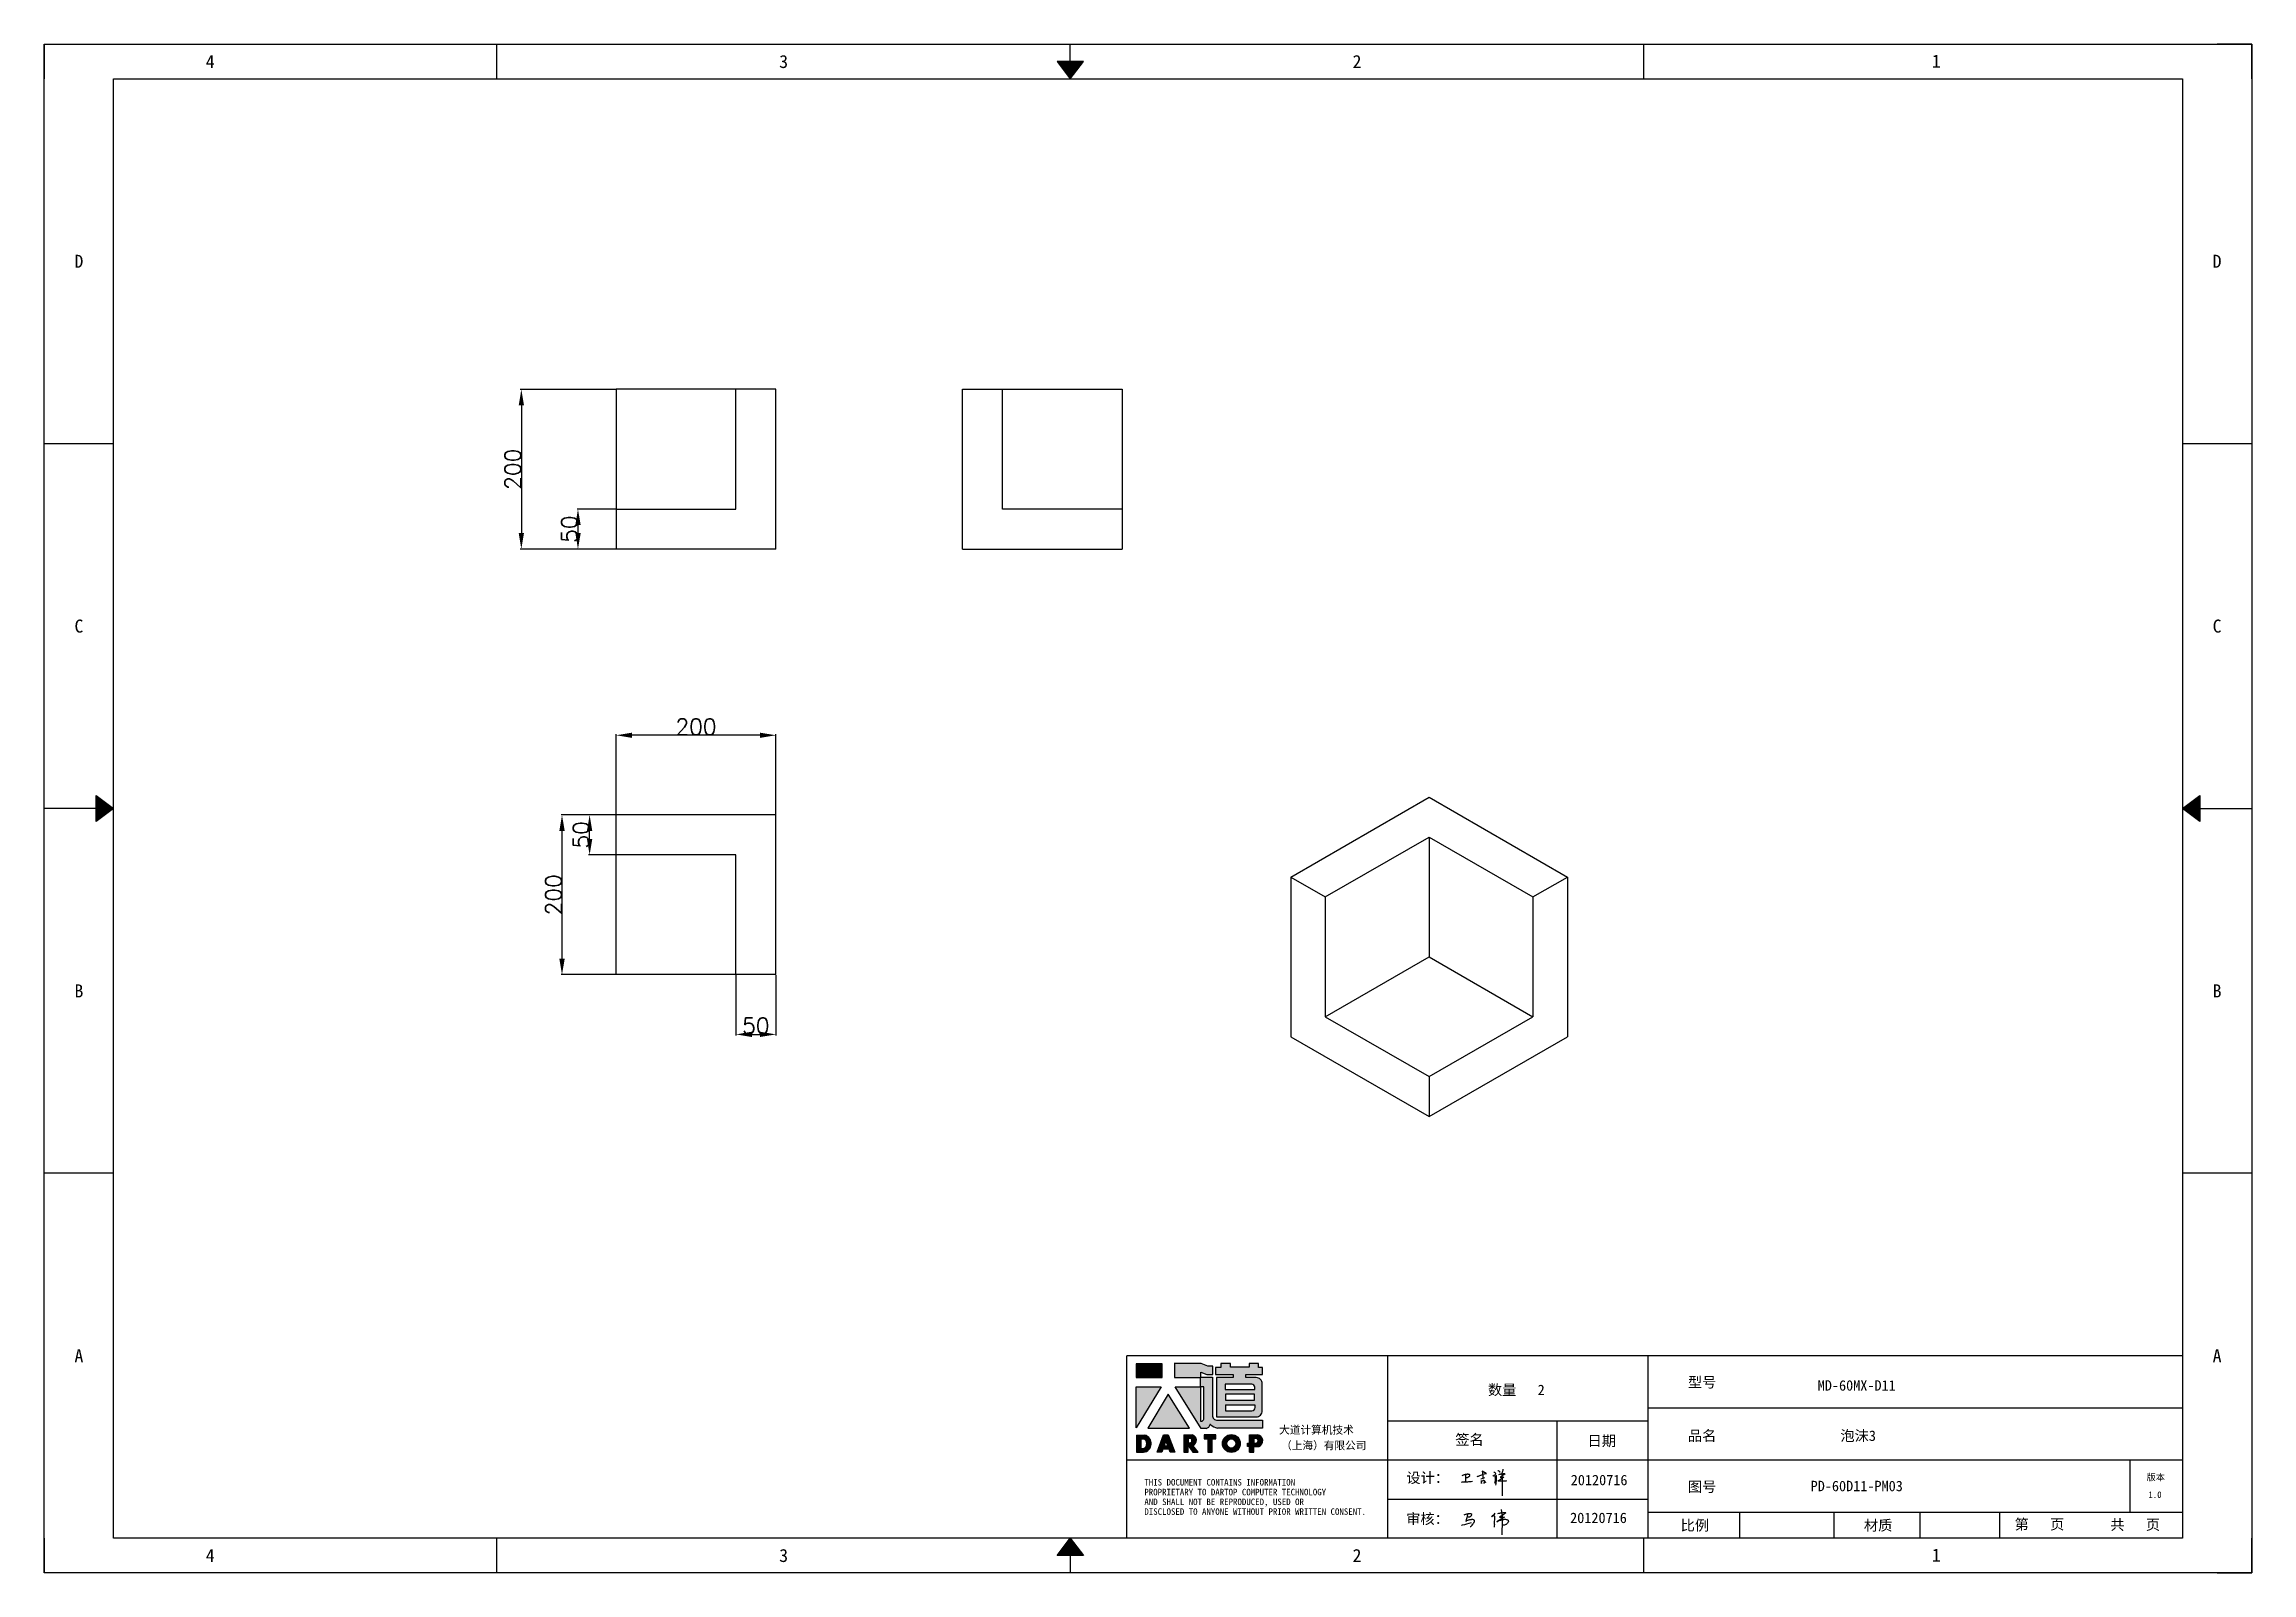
# Model space of a CAD drawing. Header units: millimetres. Extents: x -30327 to 34858, y 4015 to 75103.
# Drawn here: x 2413 to 5178, y 13072 to 14986 of the extents above; entities that cross this region are included whole.
import ezdxf
from ezdxf.enums import TextEntityAlignment as Align

# ---------------------------------------------------------------- set-up
doc = ezdxf.new("R2010")
doc.units = ezdxf.units.MM
doc.linetypes.add('DOT', pattern=[0.25, 0, -0.25])
for name, color, linetype in [('4', 7, 'Continuous'), ('print', 30, 'Continuous'), ('yellow', 2, 'Continuous')]:
    doc.layers.add(name, color=color, linetype=linetype)
doc.styles.add('Dartop', font='')
doc.styles.add('hzHT', font='simhei.ttf')
doc.styles.get("Standard").update_dxf_attribs({"font": 'txt', "bigfont": 'gbcbig.shx'})
doc.styles.get('Dartop').set_extended_font_data('FangSong_GB2312')
doc.dimstyles.new('ISO-25', dxfattribs={"dimtxt": 20, "dimasz": 20, "dimexe": 1.25, "dimexo": 0.625, "dimtad": 1, "dimtxsty": 'Standard', "dimcen": 2.5, "dimadec": 0, "dimazin": 0, "dimtfac": 1, "dimtmove": 0, "dimatfit": 3, "dimfxl": 0, "dimarcsym": 0})

msp = doc.modelspace()

# ---------------------------------------------------------------- texts
at = {"color": 0}
for s, height, style, p in [('4', 16.3167, 'Dartop', (2621.3521, 14964.3825)), ('3', 16.3167, 'Dartop', (3339.2852, 14964.3825)), ('2', 16.3167, 'Dartop', (4057.2183, 14964.3825)), ('1', 16.3167, 'Dartop', (4782.5888, 14964.9)), ('D', 16.3167, 'Dartop', (2456.9228, 14714.1937)), ('D', 16.3167, 'Dartop', (5134.1179, 14714.1937)), ('C', 16.3167, 'Dartop', (2456.9228, 14257.3272)), ('C', 16.3167, 'Dartop', (5134.1179, 14257.3272)), ('B', 16.3167, 'Dartop', (2456.9228, 13800.4607)), ('B', 16.3167, 'Dartop', (5134.1179, 13800.4607)), ('A', 16.3167, 'Dartop', (2456.9228, 13343.5942)), ('A', 16.3167, 'Dartop', (5134.1179, 13343.5942)), ('数量   2', 13.05333, 'hzHT', (4256.7023, 13300.8056)), ('型号', 13.05333, 'hzHT', (4489.3471, 13310.3909)), ('MD-60MX-D11', 13.053329, 'hzHT', (4682.9192, 13306.3883)), ('签名', 13.05333, 'hzHT', (4198.0661, 13238.5982)), ('日期', 13.05333, 'hzHT', (4363.6973, 13236.9918)), ('品名', 13.05333, 'hzHT', (4489.3471, 13243.3805)), ('泡沫3', 13.05333, 'hzHT', (4684.744, 13243.3805)), ('20120716', 13.05333, 'hzHT', (4360.3471, 13187.918)), ('图号', 13.05333, 'hzHT', (4489.3471, 13179.5776)), ('PD-60D11-PM03', 13.053329, 'hzHT', (4682.9192, 13180.4293)), ('版本', 8.15833, 'hzHT', (5057.3448, 13191.4022)), ('1.0', 8.15833, 'Dartop', (5056.3635, 13169.5988)), ('20120716', 13.05333, 'hzHT', (4359.5698, 13140.554)), ('比例', 13.05333, 'hzHT', (4480.2455, 13131.1378)), ('材质', 13.05333, 'hzHT', (4709.7451, 13131.1378)), ('第   页', 13.05333, 'hzHT', (4911.6703, 13132.4916)), ('共   页', 13.05333, 'hzHT', (5031.5764, 13132.0163)), ('4', 16.3167, 'Dartop', (2621.3521, 13093.4054)), ('3', 16.3167, 'Dartop', (3339.2852, 13093.4054)), ('2', 16.3167, 'Dartop', (4057.2183, 13093.4054)), ('1', 16.3167, 'Dartop', (4782.5888, 13093.9229))]:
    msp.add_text(s, height=height, dxfattribs=dict(at, style=style)).set_placement(p, align=Align.MIDDLE_CENTER)
at = {"color": 0, "style": 'hzHT'}
for s, height, p in [('THIS DOCUMENT CONTAINS INFORMATION', 8.158331, (3790.983, 13180.9993)), ('设计：', 13.05333, (4118.9911, 13184.2136)), ('AND SHALL NOT BE REPRODUCED, USED OR', 8.158331, (3790.983, 13156.5243)), ('PROPRIETARY TO DARTOP COMPUTER TECHNOLOGY', 8.158331, (3790.983, 13168.7618)), ('DISCLOSED TO ANYONE WITHOUT PRIOR WRITTEN CONSENT.', 8.158331, (3790.983, 13144.2868)), ('审核：', 13.05333, (4118.7969, 13132.8115))]:
    msp.add_text(s, height=height, dxfattribs=at).set_placement(p)
at = {"layer": '4', "color": 0, "style": 'hzHT'}
for s, p in [('大道计算机技术', (3959.7196, 13245.799)), ('（上海）有限公司', (3962.183, 13226.2868))]:
    msp.add_text(s, height=9.79, dxfattribs=at).set_placement(p)

# ---------------------------------------------------------------- blocks, each defined once
blk = doc.blocks.new('*D848')
at = {"layer": 'Defpoints', "color": 0, "transparency": 16777216}
for p in [(3129.6, 14120.6), (3129.6, 14020.8), (3329.6, 14020.8)]:
    blk.add_point(p, dxfattribs=at)
at = {"layer": 'yellow', "color": 0, "lineweight": -2, "transparency": 16777216}
for p, q in [((3129.6, 14021.4), (3129.6, 14121.9)), ((3309.6, 14120.6), (3149.6, 14120.6)), ((3329.6, 14021.4), (3329.6, 14121.9))]:
    blk.add_line(p, q, dxfattribs=at)
at = {"layer": 'yellow', "color": 0, "transparency": 16777216}
for points in [[(3149.6, 14123.9), (3149.6, 14117.3), (3129.6, 14120.6)], [(3309.6, 14123.9), (3309.6, 14117.3), (3329.6, 14120.6)]]:
    blk.add_solid(points, dxfattribs=at)
at = {"layer": 'yellow', "color": 0, "transparency": 16777216, "insert": (3229.6, 14131.2), "char_height": 20, "attachment_point": 5}
blk.add_mtext('200', dxfattribs=at)
blk = doc.blocks.new('*D849')
at = {"layer": 'Defpoints', "color": 0, "transparency": 16777216}
for p in [(3061.8, 14020.8), (3129.6, 14020.8), (3129.6, 13820.8)]:
    blk.add_point(p, dxfattribs=at)
at = {"layer": 'yellow', "color": 0, "lineweight": -2, "transparency": 16777216}
for p, q in [((3129, 14020.8), (3060.6, 14020.8)), ((3061.8, 13840.8), (3061.8, 14000.8)), ((3129, 13820.8), (3060.6, 13820.8))]:
    blk.add_line(p, q, dxfattribs=at)
at = {"layer": 'yellow', "color": 0, "transparency": 16777216}
for points in [[(3058.5, 14000.8), (3065.2, 14000.8), (3061.8, 14020.8)], [(3058.5, 13840.8), (3065.2, 13840.8), (3061.8, 13820.8)]]:
    blk.add_solid(points, dxfattribs=at)
at = {"layer": 'yellow', "color": 0, "transparency": 16777216, "insert": (3051.2, 13920.8), "char_height": 20, "attachment_point": 5, "rotation": 90}
blk.add_mtext('200', dxfattribs=at)
blk = doc.blocks.new('*D850')
at = {"layer": 'Defpoints', "color": 0, "transparency": 16777216}
for p in [(3129.6, 14553.8), (3010.9, 14353.8), (3129.6, 14353.8)]:
    blk.add_point(p, dxfattribs=at)
at = {"layer": 'yellow', "color": 0, "lineweight": -2, "transparency": 16777216}
for p, q in [((3129, 14553.8), (3009.6, 14553.8)), ((3010.9, 14533.8), (3010.9, 14373.8)), ((3129, 14353.8), (3009.6, 14353.8))]:
    blk.add_line(p, q, dxfattribs=at)
at = {"layer": 'yellow', "color": 0, "transparency": 16777216}
for points in [[(3007.6, 14533.8), (3014.2, 14533.8), (3010.9, 14553.8)], [(3007.6, 14373.8), (3014.2, 14373.8), (3010.9, 14353.8)]]:
    blk.add_solid(points, dxfattribs=at)
at = {"layer": 'yellow', "color": 0, "transparency": 16777216, "insert": (3000.3, 14453.8), "char_height": 20, "attachment_point": 5, "rotation": 90}
blk.add_mtext('200', dxfattribs=at)
blk = doc.blocks.new('*D851')
at = {"layer": 'Defpoints', "color": 0, "transparency": 16777216}
for p in [(3279.6, 13820.8), (3329.6, 13820.8), (3329.6, 13746)]:
    blk.add_point(p, dxfattribs=at)
at = {"layer": 'yellow', "color": 0, "lineweight": -2, "transparency": 16777216}
for p, q in [((3279.6, 13820.2), (3279.6, 13744.8)), ((3329.6, 13820.2), (3329.6, 13744.8)), ((3299.6, 13746), (3309.6, 13746))]:
    blk.add_line(p, q, dxfattribs=at)
at = {"layer": 'yellow', "color": 0, "transparency": 16777216}
for points in [[(3299.6, 13749.4), (3299.6, 13742.7), (3279.6, 13746)], [(3309.6, 13749.4), (3309.6, 13742.7), (3329.6, 13746)]]:
    blk.add_solid(points, dxfattribs=at)
at = {"layer": 'yellow', "color": 0, "transparency": 16777216, "insert": (3304.6, 13756.7), "char_height": 20, "attachment_point": 5}
blk.add_mtext('50', dxfattribs=at)
blk = doc.blocks.new('*D852')
at = {"layer": 'Defpoints', "color": 0, "transparency": 16777216}
for p in [(3096.4, 14020.8), (3128.6, 14020.8), (3129.6, 13970.8)]:
    blk.add_point(p, dxfattribs=at)
at = {"layer": 'yellow', "color": 0, "lineweight": -2, "transparency": 16777216}
for p, q in [((3128, 14020.8), (3095.1, 14020.8)), ((3096.4, 13990.8), (3096.4, 14000.8)), ((3129, 13970.8), (3095.1, 13970.8))]:
    blk.add_line(p, q, dxfattribs=at)
at = {"layer": 'yellow', "color": 0, "transparency": 16777216}
for points in [[(3093, 14000.8), (3099.7, 14000.8), (3096.4, 14020.8)], [(3093, 13990.8), (3099.7, 13990.8), (3096.4, 13970.8)]]:
    blk.add_solid(points, dxfattribs=at)
at = {"layer": 'yellow', "color": 0, "transparency": 16777216, "insert": (3085.8, 13995.8), "char_height": 20, "attachment_point": 5, "rotation": 90}
blk.add_mtext('50', dxfattribs=at)
blk = doc.blocks.new('*D853')
at = {"layer": 'Defpoints', "color": 0, "transparency": 16777216}
for p in [(3129.6, 14403.8), (3081.8, 14353.8), (3129.6, 14353.8)]:
    blk.add_point(p, dxfattribs=at)
at = {"layer": 'yellow', "color": 0, "lineweight": -2, "transparency": 16777216}
for p, q in [((3129, 14403.8), (3080.6, 14403.8)), ((3081.8, 14383.8), (3081.8, 14373.8)), ((3129, 14353.8), (3080.6, 14353.8))]:
    blk.add_line(p, q, dxfattribs=at)
at = {"layer": 'yellow', "color": 0, "transparency": 16777216}
for points in [[(3078.5, 14383.8), (3085.2, 14383.8), (3081.8, 14403.8)], [(3078.5, 14373.8), (3085.2, 14373.8), (3081.8, 14353.8)]]:
    blk.add_solid(points, dxfattribs=at)
at = {"layer": 'yellow', "color": 0, "transparency": 16777216, "insert": (3071.2, 14378.8), "char_height": 20, "attachment_point": 5, "rotation": 90}
blk.add_mtext('50', dxfattribs=at)
blk = doc.blocks.new('*U748')
at = {"color": 254, "linetype": 'Continuous', "extrusion": (0, 0, -1)}
for points in [[(-17, 0.333), (-16.812, 0.25), (-17, 0.5)], [(-17, 0.333), (-17.188, 0.25), (-16.812, 0.25)], [(-17, 0.333), (-17, 0.5), (-17.188, 0.25)]]:
    blk.add_solid(points, dxfattribs=at)
blk = doc.blocks.new('*U747')
at = {"color": 254, "linetype": 'Continuous', "extrusion": (0, 0, -1)}
for points in [[(-33.167, 11), (-33, 11), (-33.25, 11.188)], [(-33.167, 11), (-33.25, 11.188), (-33.25, 10.812)], [(-33.167, 11), (-33.25, 10.812), (-33, 11)]]:
    blk.add_solid(points, dxfattribs=at)
blk = doc.blocks.new('*U749')
at = {"color": 254, "linetype": 'Continuous'}
for points in [[(17, 21.667), (17.188, 21.75), (16.812, 21.75)], [(17, 21.667), (16.812, 21.75), (17, 21.5)], [(17, 21.667), (17, 21.5), (17.188, 21.75)]]:
    blk.add_solid(points, dxfattribs=at)
blk = doc.blocks.new('*U746')
at = {"color": 254, "linetype": 'Continuous', "extrusion": (0, 0, -1)}
for points in [[(-0.833, 11), (-0.75, 10.812), (-0.75, 11.188)], [(-0.833, 11), (-0.75, 11.188), (-1, 11)], [(-0.833, 11), (-1, 11), (-0.75, 10.812)]]:
    blk.add_solid(points, dxfattribs=at)
blk = doc.blocks.new('dadao')
for p, q in [((48, 19.2), (44.9, 10.4)), ((44.9, 10.4), (51.2, 10.4)), ((51.2, 10.4), (48, 19.2))]:
    blk.add_line(p, q)
for points in [[(41.8, 121.6), (41.8, 143.7), (-0.4, 143.7), (-0.4, 121.6), (41.8, 121.6)], [(104.8, 122), (104.8, 130.3), (114.1, 126.3), (124.2, 126.3), (124.2, 139.6), (115.9, 139.6), (105.1, 143.9), (61.5, 143.9)], [(61.7, 144), (61.7, 121.3), (103.9, 121.3)], [(113.4, 38.7), (105.1, 38.7), (63, 106.5), (103.9, 106.5), (103.9, 120.9), (103.9, 121.3)], [(109.7, 53.6), (109.7, 106.2), (104.3, 106.2), (104.3, 50.4), (106.6, 50.4)], [(144.6, 94.4), (144.6, 84.8), (192, 84.8), (192, 94.1), (144.9, 94.1)], [(120.2, 45), (119.5, 45), (119.5, 44.6)], [(0, 28), (0, 0), (11.8, 0)], [(0.1, 28), (14, 28)], [(7.1, 21.8), (7.1, 6.1), (12, 6.1)], [(7.1, 21.8), (11.4, 21.8)], [(76.8, 28.2), (76.8, 0), (84.1, 0), (84.1, 11.1), (91.6, -0.1), (100.3, -0.1), (91.7, 11.1)], [(76.8, 28.2), (90.6, 28.2)], [(84, 22.7), (84, 15.3), (87.2, 15.3)], [(84, 22.7), (87.3, 22.7)], [(183.7, 0), (183.7, 9.6), (180.6, 9.6), (180.6, 14.9), (183.8, 14.9), (183.8, 28.1), (196.1, 28.1), (196.5, 28.1)], [(183.7, 0), (190.9, 0), (190.9, 9.6), (198.8, 9.6)], [(194.9, 22.3), (190.8, 22.3), (190.8, 15), (194.4, 15)]]:
    blk.add_lwpolyline(points)
blk.add_lwpolyline([(137.1, 144.2), (137.1, 137.9), (128.3, 137.9), (128.3, 126.5), (157.3, 126.5), (157.3, 121.5), (130.3, 121.5), (130.3, 57.5), (194.4, 57.5, 0.414214), (204.4, 67.5), (204.4, 111.3, 0.414214), (194.4, 121.3), (177.5, 121.3), (177.5, 126.3), (204.7, 126.3), (204.7, 137.7), (198.2, 137.7), (198.2, 143.9), (183.3, 143.9), (183.3, 138), (153, 138), (153, 144.2), (137.1, 144.2)], format="xyb", close=True)
for points in [[(104.8, 122), (123.4, 122), (123.4, 60, 0.414214), (131.4, 52), (204.8, 52), (204.8, 39.1), (131.7, 39.1)], [(144.3, 110.8), (144.3, 101.8), (192.3, 101.8), (192.3, 105.5, 0.414214), (187.3, 110.5), (144.3, 110.5)], [(144.6, 77), (144.6, 67.5), (187.6, 67.5, 0.414214), (192.6, 72.5), (192.6, 76.4), (144.6, 76.4)]]:
    blk.add_lwpolyline(points, format="xyb")
for points in [[(-0.3, 106.2), (40.4, 106.2), (-0.3, 39.7), (-0.3, 106.2)], [(51.7, 94.1), (18.4, 39.3), (86.2, 39.3)], [(43.8, 28.2), (51.8, 28.2), (62.6, -0.1), (55, -0.1), (53.2, 5), (42.9, 5), (41.1, 0), (33.6, 0)], [(110, 28.1), (110, 21.9), (116, 21.9), (116, -0.1), (123.2, -0.1), (123.2, 22), (129.2, 22), (129.2, 28.1), (110, 28.1)]]:
    blk.add_lwpolyline(points, close=True)
for radius in [14.5, 7.44]:
    blk.add_circle((154.2, 14.2), radius)
for centre, radius, start, end in [((99.2, 60.7), 12.6, 305.6399, 325.969), ((111.6, 46.7), 8.19, 282.9811, 347.6627), ((136, 61.7), 22.9, 226.7358, 259.3209), ((8.5, 13.9), 8.49, 294.2143, 69.7177), ((9.6, 14.2), 14.4, 278.6604, 72.3203), ((86.4, 19), 3.8, 282.527, 76.7196), ((88.6, 19.4), 8.95, 290.6073, 77.2124), ((193.7, 18.7), 3.8, 280.9891, 72.5513), ((195.7, 18.6), 9.51, 288.8959, 85.2442)]:
    blk.add_arc(centre, radius, start, end)
blk = doc.blocks.new('h')
for p, q in [((20768.1, -2360.9), (20773, -2359.1)), ((20769.5, -2366.9), (20769.8, -2370.6)), ((20769.8, -2370.6), (20770.9, -2378)), ((20770.9, -2378), (20771.5, -2370.6)), ((20772.4, -2369.3), (20774.9, -2367.8)), ((20773, -2359.1), (20784.1, -2355.2)), ((20773.3, -2331.8), (20775.3, -2338.7)), ((20789.1, -2340.9), (20773.5, -2331.9)), ((20775.3, -2338.7), (20775.6, -2351.2)), ((20775.6, -2351.2), (20775.5, -2357.3)), ((20782.2, -2369.2), (20780, -2377.1)), ((20780, -2377.1), (20788.3, -2371.3)), ((20780.1, -2366.4), (20780.8, -2366.4)), ((20781.9, -2367.4), (20782.2, -2369.2)), ((20845.7, -2343.5), (20848.4, -2353)), ((20848.9, -2370.3), (20847.9, -2424)), ((20848.4, -2353), (20848.9, -2370.3))]:
    blk.add_line(p, q)
for points in [[(20696.6, -2372.4, 0.002073), (20710.6, -2371.9, 0.016137), (20719.6, -2371.3, 0.008314), (20736.9, -2369.3)], [(20699.1, -2348.2, -0.029745), (20704.6, -2345.4, -0.046842), (20708.4, -2344.2, -0.00919), (20714.3, -2343, -0.018517), (20717.2, -2342.5, -0.037841), (20720.3, -2342.4, -0.039541), (20723.2, -2342.8, -0.149785), (20726, -2344.3, -0.204935), (20726.9, -2346.6, -0.074872), (20726.5, -2348.3, -0.061615), (20725.6, -2350.3, -0.034204), (20723.8, -2352.6, -0.045776), (20722.3, -2354.1, -0.054985), (20720.4, -2355.3, -0.036348), (20717.3, -2356.5, -0.067752), (20715.7, -2356.8, -0.043553), (20713.2, -2356.7)], [(20755, -2351.9, -0.024077), (20759.9, -2350.1, -0.013147), (20768.7, -2346.5, -0.00522), (20775.4, -2344.1, -0.018517), (20777.3, -2343.4, -0.008274), (20786.3, -2341, -0.039541), (20788.3, -2340.8, -0.079216), (20789.4, -2341, -0.204935)], [(20813.5, -2350.1, 0.007348), (20815.9, -2348.7, 0.008421), (20818, -2347.3, 0.009459), (20819.7, -2346.2, -0.016325), (20820.7, -2345.5, -0.173771), (20821.8, -2345.3, -0.085159), (20823.9, -2346, -0.125883), (20826, -2347.9, -0.160659), (20826.6, -2350.1, -0.010447), (20826.5, -2352.3, -0.008247), (20826.2, -2355.1, -0.002698), (20825.3, -2374, 0.001562), (20823.9, -2383.7, 0.016137)], [(20816.8, -2335, -0.053561), (20819.6, -2336.1, -0.075272), (20821.3, -2337.3, -0.005295), (20822.5, -2338.5, -0.009337), (20823.1, -2339.1, -0.026146), (20823.7, -2339.8, -0.016644), (20824.5, -2340.9)], [(20832.1, -2329.2, -0.053561), (20834.9, -2330.3, -0.075272), (20836.7, -2331.5, -0.005295), (20837.8, -2332.6, -0.009337), (20838.5, -2333.3, -0.026146), (20839, -2334, -0.016644), (20839.8, -2335.1)], [(20836, -2343.7, -0.02797), (20842.1, -2342.6, -0.048868), (20845.6, -2342.2, -0.00919), (20851.1, -2341.4, -0.018517), (20853.9, -2341.1, -0.037841), (20856.7, -2341.2, -0.039541), (20859.4, -2341.6, -0.018282), (20840.6, -2354.7, -0.000937)], [(20847.6, -2340.2, 0.021784), (20849.6, -2335.9, 0.028296), (20850.8, -2332.4, 0.008136), (20851.9, -2328.2, 0.028913), (20852.2, -2327, 0.08193), (20852.1, -2325.9, 0.075058), (20851.7, -2324.7, 0.275043)]]:
    blk.add_lwpolyline(points, format="xyb")
for points in [[(20711.3, -2343.5), (20711.3, -2343.5), (20711.5, -2355.8), (20710.7, -2368), (20710.6, -2371.9)], [(20821.5, -2350.6), (20822.4, -2359.2), (20822.2, -2364.9), (20821.7, -2369), (20821.3, -2376.3), (20823.6, -2368.5), (20827.2, -2366.3), (20829.5, -2366.3)], [(20840.6, -2354.7), (20850, -2354.7), (20855, -2354.3), (20845.9, -2361.1), (20840.5, -2364), (20833, -2367.5), (20863.2, -2367.4), (20865.9, -2367.3)]]:
    blk.add_lwpolyline(points)
for centre, radius, start, end in [((20773.7, -2371.2), 2.3, 121.9907, 163.60158), ((20787.5, -2406), 40.3, 100.61827, 108.24823), ((20780.8, -2367.6), 1.15, 9.4675, 90)]:
    blk.add_arc(centre, radius, start, end)

# ---------------------------------------------------------------- dimensions: what is measured, and where the dimension line sits
at = {"layer": 'yellow'}
for base, p1, p2, angle, picture, middle in [((3010.8908, 14353.8397), (3129.6449, 14553.8397), (3129.6449, 14353.8397), 90, '*D850', (3000.2658, 14453.8397)), ((3081.8272, 14353.8397), (3129.6449, 14403.8397), (3129.6449, 14353.8397), 90, '*D853', (3071.2022, 14378.8397)), ((3129.6449, 14120.6095), (3329.6449, 14020.8162), (3129.6449, 14020.8162), 180, '*D848', (3229.6449, 14131.2345)), ((3061.8412, 14020.8162), (3129.6449, 13820.8162), (3129.6449, 14020.8162), 270, '*D849', (3051.2162, 13920.8162)), ((3096.3779, 14020.8162), (3129.6449, 13970.8162), (3128.6449, 14020.8162), 90, '*D852', (3085.7529, 13995.8162))]:
    dim = msp.add_linear_dim(base=base, p1=p1, p2=p2, angle=angle, dimstyle='ISO-25', dxfattribs=at)
    dim.commit()
    dim.dimension.update_dxf_attribs({"geometry": picture, "text_midpoint": middle})
dim = msp.add_linear_dim(base=(3329.6449, 13746.0346), p1=(3279.6449, 13820.8162), p2=(3329.6449, 13820.8162), dimstyle='ISO-25', dxfattribs=at)
dim.commit()
dim.dimension.update_dxf_attribs({"geometry": '*D851', "text_midpoint": (3304.6449, 13756.6596)})

# ---------------------------------------------------------------- hatches: boundary and pattern name
for points in [[(3813.1961, 13333.4895), (3780.6505, 13333.4895), (3780.6505, 13316.4856), (3813.1961, 13316.4856)], [(3812.1483, 13304.5885), (3780.7377, 13304.5885), (3780.7377, 13253.3034)], [(3820.8554, 13295.2816), (3795.1784, 13252.9618), (3847.4632, 13252.9618)], [(3880.6618, 13244.3027), (3865.8028, 13244.3027), (3865.8028, 13239.5886), (3870.4389, 13239.5886), (3870.4389, 13222.6009), (3875.9898, 13222.6009), (3875.9898, 13239.5998), (3880.6618, 13239.5998)]]:
    msp.add_hatch(color=0).paths.add_polyline_path(points)
h = msp.add_hatch(color=0)
h.paths.add_polyline_path([(3861.8328, 13323.1555), (3869.0157, 13320.0524), (3876.7813, 13320.0524), (3876.7813, 13330.3305), (3870.3747, 13330.3305), (3862.027, 13333.6272), (3828.5744, 13333.6272), (3828.5744, 13316.2446), (3861.123, 13316.2446), (3861.123, 13315.8931), (3861.123, 13304.7831), (3829.5602, 13304.7831), (3862.0247, 13252.537), (3868.4534, 13252.537, 0.279374822), (3873.1463, 13257.1006), (3873.1463, 13257.3412), (3873.7132, 13257.3412, 0.143145365), (3882.5636, 13252.8373), (3938.9761, 13252.8373), (3938.9761, 13262.7459), (3882.3233, 13262.7459, -0.414213562), (3876.1527, 13268.9166), (3876.1527, 13316.7938), (3861.8328, 13316.7938)])
h.paths.add_polyline_path([(3861.4511, 13304.561), (3865.5871, 13304.5603), (3865.5871, 13264.0101, -0.088935736), (3863.1903, 13261.545), (3861.4366, 13261.545)], flags=16)
h = msp.add_hatch(color=0)
h.paths.add_polyline_path([(3938.879, 13328.8915), (3933.8597, 13328.8915), (3933.8597, 13333.6663), (3922.3871, 13333.6663), (3922.3871, 13329.1302), (3898.9647, 13329.1302), (3898.9647, 13333.9049), (3886.6975, 13333.9049), (3886.6975, 13329.0418), (3879.9192, 13329.0418), (3879.9192, 13320.2395), (3902.2877, 13320.2395), (3902.2877, 13316.3463), (3881.4442, 13316.3463), (3881.4442, 13267.0556), (3930.9263, 13267.0556, 0.414213562), (3938.6396, 13274.7689), (3938.6396, 13308.5243, 0.414213562), (3930.9263, 13316.2377), (3917.8458, 13316.2377), (3917.8458, 13320.0577), (3938.879, 13320.0577)])
h.paths.add_polyline_path([(3925.4617, 13307.8815, -0.414213562), (3929.3184, 13304.0249), (3929.3184, 13301.1964), (3892.2721, 13301.1964), (3892.2721, 13307.8815)], flags=16)
h.paths.add_polyline_path([(3929.079, 13295.2277), (3929.079, 13288.0652), (3892.5115, 13288.0652), (3892.5115, 13295.2277)], flags=16)
h.paths.add_polyline_path([(3929.557, 13281.6191), (3929.557, 13278.552, -0.414213562), (3925.7004, 13274.6954), (3892.5115, 13274.6954), (3892.5115, 13281.6191)], flags=16)
h = msp.add_hatch(color=0)
h.paths.add_polyline_path([(3791.7445, 13244.2253), (3780.9687, 13244.2253), (3780.9687, 13222.6654), (3790.0441, 13222.6654, 0.793015906)])
h.paths.add_polyline_path([(3790.2039, 13227.3869), (3786.4362, 13227.3869), (3786.4362, 13239.5038), (3789.788, 13239.5038, -0.67136089)], flags=16)
h = msp.add_hatch(color=0)
h.paths.add_polyline_path([(3820.9365, 13244.4027), (3814.7868, 13244.4027), (3806.8782, 13222.6423), (3812.7036, 13222.6423), (3814.0741, 13226.4987), (3821.9659, 13226.4987), (3823.3662, 13222.5956), (3829.2383, 13222.5956)])
h.paths.add_polyline_path([(3820.4577, 13230.6555), (3815.5685, 13230.6555), (3817.9684, 13237.4932)], flags=16)
h = msp.add_hatch(color=0)
h.paths.add_polyline_path([(3850.8289, 13244.3875), (3840.2306, 13244.3875), (3840.2306, 13222.6304), (3845.8311, 13222.6304), (3845.8311, 13231.2556), (3851.5877, 13222.5526), (3858.3553, 13222.5526), (3851.7301, 13231.2009, 0.744054942)])
h.paths.add_polyline_path([(3845.7799, 13234.4759), (3845.7799, 13240.1894), (3848.2833, 13240.1894, -0.796808968), (3848.2457, 13234.4759)], flags=16)
h = msp.add_hatch(color=0)
h.paths.add_polyline_path([(3888.7395, 13233.587, 1), (3911.0805, 13233.587, 1)])
h.paths.add_polyline_path([(3905.6487, 13233.587, -1), (3894.1713, 13233.587, -1)], flags=16)
h = msp.add_hatch(color=0)
h.paths.add_polyline_path([(3932.5092, 13244.3358), (3932.1887, 13244.3358), (3922.7405, 13244.3358), (3922.7405, 13234.1819), (3920.2335, 13234.1819), (3920.2335, 13230.0603), (3922.6999, 13230.0603), (3922.6999, 13222.6684), (3928.2156, 13222.6684), (3928.2156, 13230.0891), (3934.2762, 13230.0891, 0.812303812)])
h.paths.add_polyline_path([(3928.1338, 13234.21), (3928.1338, 13239.8895), (3931.2725, 13239.8895, -0.778213434), (3930.952, 13234.21)], flags=16)

# ---------------------------------------------------------------- linework, layer by layer
at = {"color": 0, "linetype": 'DOT'}
for p, q in [((2413.4117, 14986.1381), (5134.1179, 14986.1381)), ((2413.4117, 13115.1609), (2413.4117, 14942.627)), ((5177.629, 14942.627), (5177.629, 13115.1609)), ((5134.1179, 13071.6498), (2413.4117, 13071.6498))]:
    msp.add_line(p, q, dxfattribs=at)
at = {"color": 0}
for p, q in [((2413.4117, 14986.1381), (2413.4117, 14942.627)), ((2413.4117, 14986.1381), (2413.4117, 14986.1381)), ((2980.3186, 14942.627), (2980.3186, 14986.1381)), ((3698.2517, 14964.3825), (3698.2517, 14986.1381)), ((4416.1848, 14942.627), (4416.1848, 14986.1381)), ((5177.629, 14986.1381), (5134.1179, 14986.1381)), ((5177.629, 14942.627), (5177.629, 14986.1381)), ((2500.4339, 13115.1609), (2500.4339, 14942.627)), ((2500.4339, 14942.627), (5090.6068, 14942.627)), ((5090.6068, 14942.627), (5090.6068, 13115.1609)), ((2500.4339, 14485.7605), (2413.4117, 14485.7605)), ((5177.629, 14485.7605), (5090.6068, 14485.7605)), ((2478.6784, 14028.8939), (2413.4117, 14028.8939)), ((5112.3624, 14028.8939), (5177.629, 14028.8939)), ((2500.4339, 13572.0274), (2413.4117, 13572.0274)), ((5177.629, 13572.0274), (5090.6068, 13572.0274)), ((5090.6068, 13343.5942), (3768.9573, 13343.5942)), ((3768.9573, 13115.1609), (3768.9573, 13343.5942)), ((4095.2905, 13343.5942), (4095.2905, 13115.1609)), ((4421.6237, 13115.1609), (4421.6237, 13343.5942)), ((4421.6237, 13278.3275), (5090.6068, 13278.3275)), ((4095.2905, 13262.0109), (4421.6237, 13262.0109)), ((4307.4071, 13262.0109), (4307.4071, 13115.1609)), ((3768.9573, 13213.0609), (4095.2905, 13213.0609)), ((4095.2905, 13213.0609), (5090.6068, 13213.0609)), ((5025.3402, 13147.7942), (5025.3402, 13213.0609)), ((4095.2905, 13164.1109), (4421.6237, 13164.1109)), ((4421.6237, 13147.7942), (5090.6068, 13147.7942)), ((4536.436, 13115.1609), (4536.436, 13147.7942)), ((4654.7574, 13115.1609), (4654.7574, 13147.7942)), ((4762.3224, 13115.1609), (4762.3224, 13147.7942)), ((4862.1736, 13115.1609), (4862.1736, 13147.7942)), ((2413.4117, 13115.1609), (2413.4117, 13071.6498)), ((5090.6068, 13115.1609), (2500.4339, 13115.1609)), ((2980.3186, 13071.6498), (2980.3186, 13115.1609)), ((4416.1848, 13071.6498), (4416.1848, 13115.1609)), ((5177.629, 13071.6498), (5177.629, 13115.1609)), ((3698.2517, 13093.4054), (3698.2517, 13071.6498)), ((2413.4117, 13071.6498), (2413.4117, 13071.6498)), ((5134.1179, 13071.6498), (5177.629, 13071.6498))]:
    msp.add_line(p, q, dxfattribs=at)
for p, q in [((3329.6449, 14553.8397), (3129.6449, 14553.8397)), ((3129.6449, 14553.8397), (3129.6449, 14353.8397)), ((3279.6449, 14403.8397), (3279.6449, 14553.8397)), ((3329.6449, 14353.8397), (3329.6449, 14553.8397)), ((3563.3651, 14353.8397), (3563.3651, 14553.8397)), ((3563.3651, 14553.8397), (3763.3651, 14553.8397)), ((3613.3651, 14403.8397), (3613.3651, 14553.8397)), ((3763.3651, 14553.8397), (3763.3651, 14353.8397)), ((3129.6449, 14403.8397), (3279.6449, 14403.8397)), ((3763.3651, 14403.8397), (3613.3651, 14403.8397)), ((3329.6449, 14353.8397), (3129.6449, 14353.8397)), ((3563.3651, 14353.8397), (3763.3651, 14353.8397)), ((3974.1898, 13943.0664), (4147.3949, 14043.0664)), ((4147.3949, 14043.0664), (4320.6, 13943.0664)), ((3129.6449, 13820.8162), (3129.6449, 14020.8162)), ((3329.6449, 14020.8162), (3129.6449, 14020.8162)), ((3329.6449, 13820.8162), (3329.6449, 14020.8162)), ((4017.4911, 13918.0664), (4147.3949, 13993.0664)), ((4147.3949, 13993.0664), (4277.2987, 13918.0664)), ((4147.3949, 13993.0664), (4147.3949, 13843.0664)), ((3279.6449, 13970.8162), (3129.6449, 13970.8162)), ((3279.6449, 13820.8162), (3279.6449, 13970.8162)), ((3974.1898, 13943.0664), (4017.4911, 13918.0664)), ((3974.1898, 13943.0664), (3974.1898, 13743.0664)), ((4277.2987, 13918.0664), (4320.6, 13943.0664)), ((4320.6, 13943.0664), (4320.6, 13743.0664)), ((4017.4911, 13918.0664), (4017.4911, 13768.0664)), ((4277.2987, 13918.0664), (4277.2987, 13768.0664)), ((4017.4911, 13768.0664), (4147.3949, 13843.0664)), ((4147.3949, 13843.0664), (4277.2987, 13768.0664)), ((3329.6449, 13820.8162), (3129.6449, 13820.8162)), ((4017.4911, 13768.0664), (4147.3949, 13693.0664)), ((4147.3949, 13693.0664), (4277.2987, 13768.0664)), ((3974.1898, 13743.0664), (4147.3949, 13643.0664)), ((4147.3949, 13643.0664), (4320.6, 13743.0664)), ((4147.3949, 13693.0664), (4147.3949, 13643.0664)), ((4235.4365, 13137.4805), (4232.2299, 13135.745)), ((4237.7441, 13138.7131), (4235.4365, 13137.4805)), ((4235.5687, 13141.3082), (4239.6458, 13141.3082)), ((4241.8201, 13141.5057), (4237.7441, 13138.7131)), ((4237.891, 13150.9848), (4238.8274, 13143.1638)), ((4238.9795, 13137.3892), (4238.6337, 13119.4189)), ((4238.8274, 13143.1638), (4238.9795, 13137.3892)), ((4239.6458, 13141.3082), (4241.8201, 13141.5057))]:
    msp.add_line(p, q)
for points in [[(3698.2517, 14942.627), (3714.5684, 14964.3825), (3681.9351, 14964.3825), (3698.2517, 14942.627)], [(2500.4339, 14028.8939), (2478.6784, 14012.5773), (2478.6784, 14045.2106), (2500.4339, 14028.8939)], [(5090.6068, 14028.8939), (5112.3624, 14045.2106), (5112.3624, 14012.5773), (5090.6068, 14028.8939)], [(3698.2517, 13115.1609), (3714.5684, 13093.4054), (3681.9351, 13093.4054), (3698.2517, 13115.1609)]]:
    msp.add_lwpolyline(points, close=True, dxfattribs=at)
for points in [[(4191.4782, 13144.1294, -0.029745025), (4193.3439, 13145.0641, -0.046842152), (4194.6069, 13145.4706, -0.009190246), (4196.5778, 13145.8687, -0.01851715), (4197.5657, 13146.0119, -0.037840637), (4198.5853, 13146.0438, -0.039541258), (4199.5542, 13145.9236, -0.149785186), (4200.5006, 13145.4068, -0.204935242), (4200.7906, 13144.6577, -0.074871706), (4200.6804, 13144.0666, -0.061614645), (4200.3586, 13143.4121, -0.034203896), (4199.775, 13142.6419, -0.045775869), (4199.2524, 13142.1426, -0.054985007), (4198.6208, 13141.7456, -0.036347913), (4197.574, 13141.3291, -0.067752062), (4197.0498, 13141.2388, -0.043553369), (4196.2256, 13141.2814)], [(4232.2299, 13135.745, -0.029745025), (4235.1404, 13137.2031, -0.046842152), (4237.1108, 13137.8371, -0.009190246), (4240.1853, 13138.4583, -0.01851715), (4241.7264, 13138.6817, -0.037840637), (4243.317, 13138.7314, -0.039541258), (4244.8285, 13138.5439, -0.149785186), (4246.305, 13137.7376, -0.204935242), (4246.7573, 13136.5691, -0.074871706), (4246.5853, 13135.647, -0.061614645), (4246.0833, 13134.626, -0.034203896), (4245.1729, 13133.4244, -0.045775869), (4244.3576, 13132.6455, -0.054985007), (4243.3724, 13132.0262, -0.036347913), (4241.7393, 13131.3765, -0.067752062), (4240.9216, 13131.2355, -0.043553369), (4239.6359, 13131.302)], [(4233.567, 13146.1186, -0.027970257), (4236.2033, 13146.6054, -0.048867879), (4237.7311, 13146.7684, -0.009190246), (4240.1339, 13147.1241, -0.01851715), (4241.3347, 13147.2344, -0.037840637), (4242.5668, 13147.2084, -0.039541258), (4243.7282, 13147.0021, -0.018281889), (4235.5687, 13141.3082, -0.000936898)]]:
    msp.add_lwpolyline(points, format="xyb")
msp.add_lwpolyline([(4195.5905, 13145.6787), (4195.5905, 13145.6787), (4194.9671, 13141.8556), (4193.9401, 13138.2606), (4193.2689, 13136.0544)])
for centre, radius, start, end in [((4186.7056, 13138.0587), 6.8958, 281.0769825, 291.2126318), ((4035.0718, 13753.554), 640.7378, 283.9189497, 284.9715122), ((4203.8069, 13117.8149), 21.0649, 113.2024487, 120.0174969), ((4198.863, 13129.3486), 8.5163, 102.4748599, 113.2024487), ((4211.2027, 13073.572), 65.6415, 100.3686699, 102.4748599), ((4202.3001, 13122.2284), 16.1774, 96.1253366, 100.3686699), ((4198.6507, 13132.1424), 2.5059, 294.8364282, 309.9011343), ((4165.2462, 13162.9612), 47.9356, 316.9195625, 320.5886599), ((4201.4381, 13130.2607), 8.099, 87.4570373, 96.1253366), ((4201.4682, 13130.9397), 7.4192, 78.3995671, 87.4570373), ((4192.4094, 13139.6754), 12.1881, 324.0948076, 331.3783566), ((4202.5161, 13136.0443), 2.2082, 44.3246545, 78.3995671), ((4201.8688, 13134.8928), 1.6281, 319.5730733, 337.4854902), ((4197.384, 13138.4766), 7.319, 324.9106662, 333.3484292), ((4200.9437, 13137.1472), 3.5646, 326.7678104, 340.871018), ((4203.2193, 13136.7311), 1.2252, 357.9983926, 44.3246545), ((4202.0225, 13136.773), 2.4228, 340.871018, 357.9983926), ((4209.6704, 13170.0124), 32.217, 299.2654637, 300.9494997), ((4282.6582, 12899.9597), 248.7601, 102.4659195, 103.2052997), ((4113.1364, 13262.1269), 164.7146, 313.3661321, 315.2960836), ((4749.2197, 13053.7574), 525.7437, 171.4101732, 171.7680832), ((4228.9848, 13141.8022), 1.0532, 52.3757453, 91.2911591), ((3302.5695, 13171.6833), 927.6409, 357.5656636, 358.0572778), ((4228.6237, 13141.9665), 1.2071, 357.1968277, 33.7051787), ((4201.4559, 13143.7448), 28.4386, 352.9125461, 354.8026838), ((4212.1241, 13142.7744), 17.7263, 354.8026838, 357.1968277), ((4197.4912, 13134.8296), 5.4321, 283.8162542, 294.0305093)]:
    msp.add_arc(centre, radius, start, end)
at = {"layer": 'print'}
msp.add_lwpolyline([(2413.4117, 14986.1381), (5177.629, 14986.1381), (5177.629, 13071.6498), (2413.4117, 13071.6498)], close=True, dxfattribs=at)

# ---------------------------------------------------------------- block references
at = {"color": 0, "linetype": 'Continuous', "xscale": 87.0221946919793, "yscale": 87.02219469262359, "zscale": 87.02219469262444}
for name, p in [('*U749', (2218.8744, 13071.6498)), ('*U746', (2413.4117, 13071.6498)), ('*U747', (2218.8744, 13071.6498)), ('*U748', (2218.8744, 13071.6498))]:
    msp.add_blockref(name, p, dxfattribs=at)
at = {"color": 0}
for name, p, xscale, yscale, zscale in [('dadao', (3780.9687, 13222.6654), 0.7713330892550557, 0.7713330893138288, 0.771333089320989), ('h', (-2738.7551, 13979.4277), 0.3346881205749047, 0.3346881205765313, 0.3346881205764097)]:
    msp.add_blockref(name, p, dxfattribs=dict(at, xscale=xscale, yscale=yscale, zscale=zscale))

msp.set_redraw_order([(e.dxf.handle, doc.entitydb.next_handle()) for e in msp.query("TEXT MTEXT ATTDEF DIMENSION ARC_DIMENSION")])  # texts and dimensions are drawn at this point

doc.saveas('drawing.dxf')
